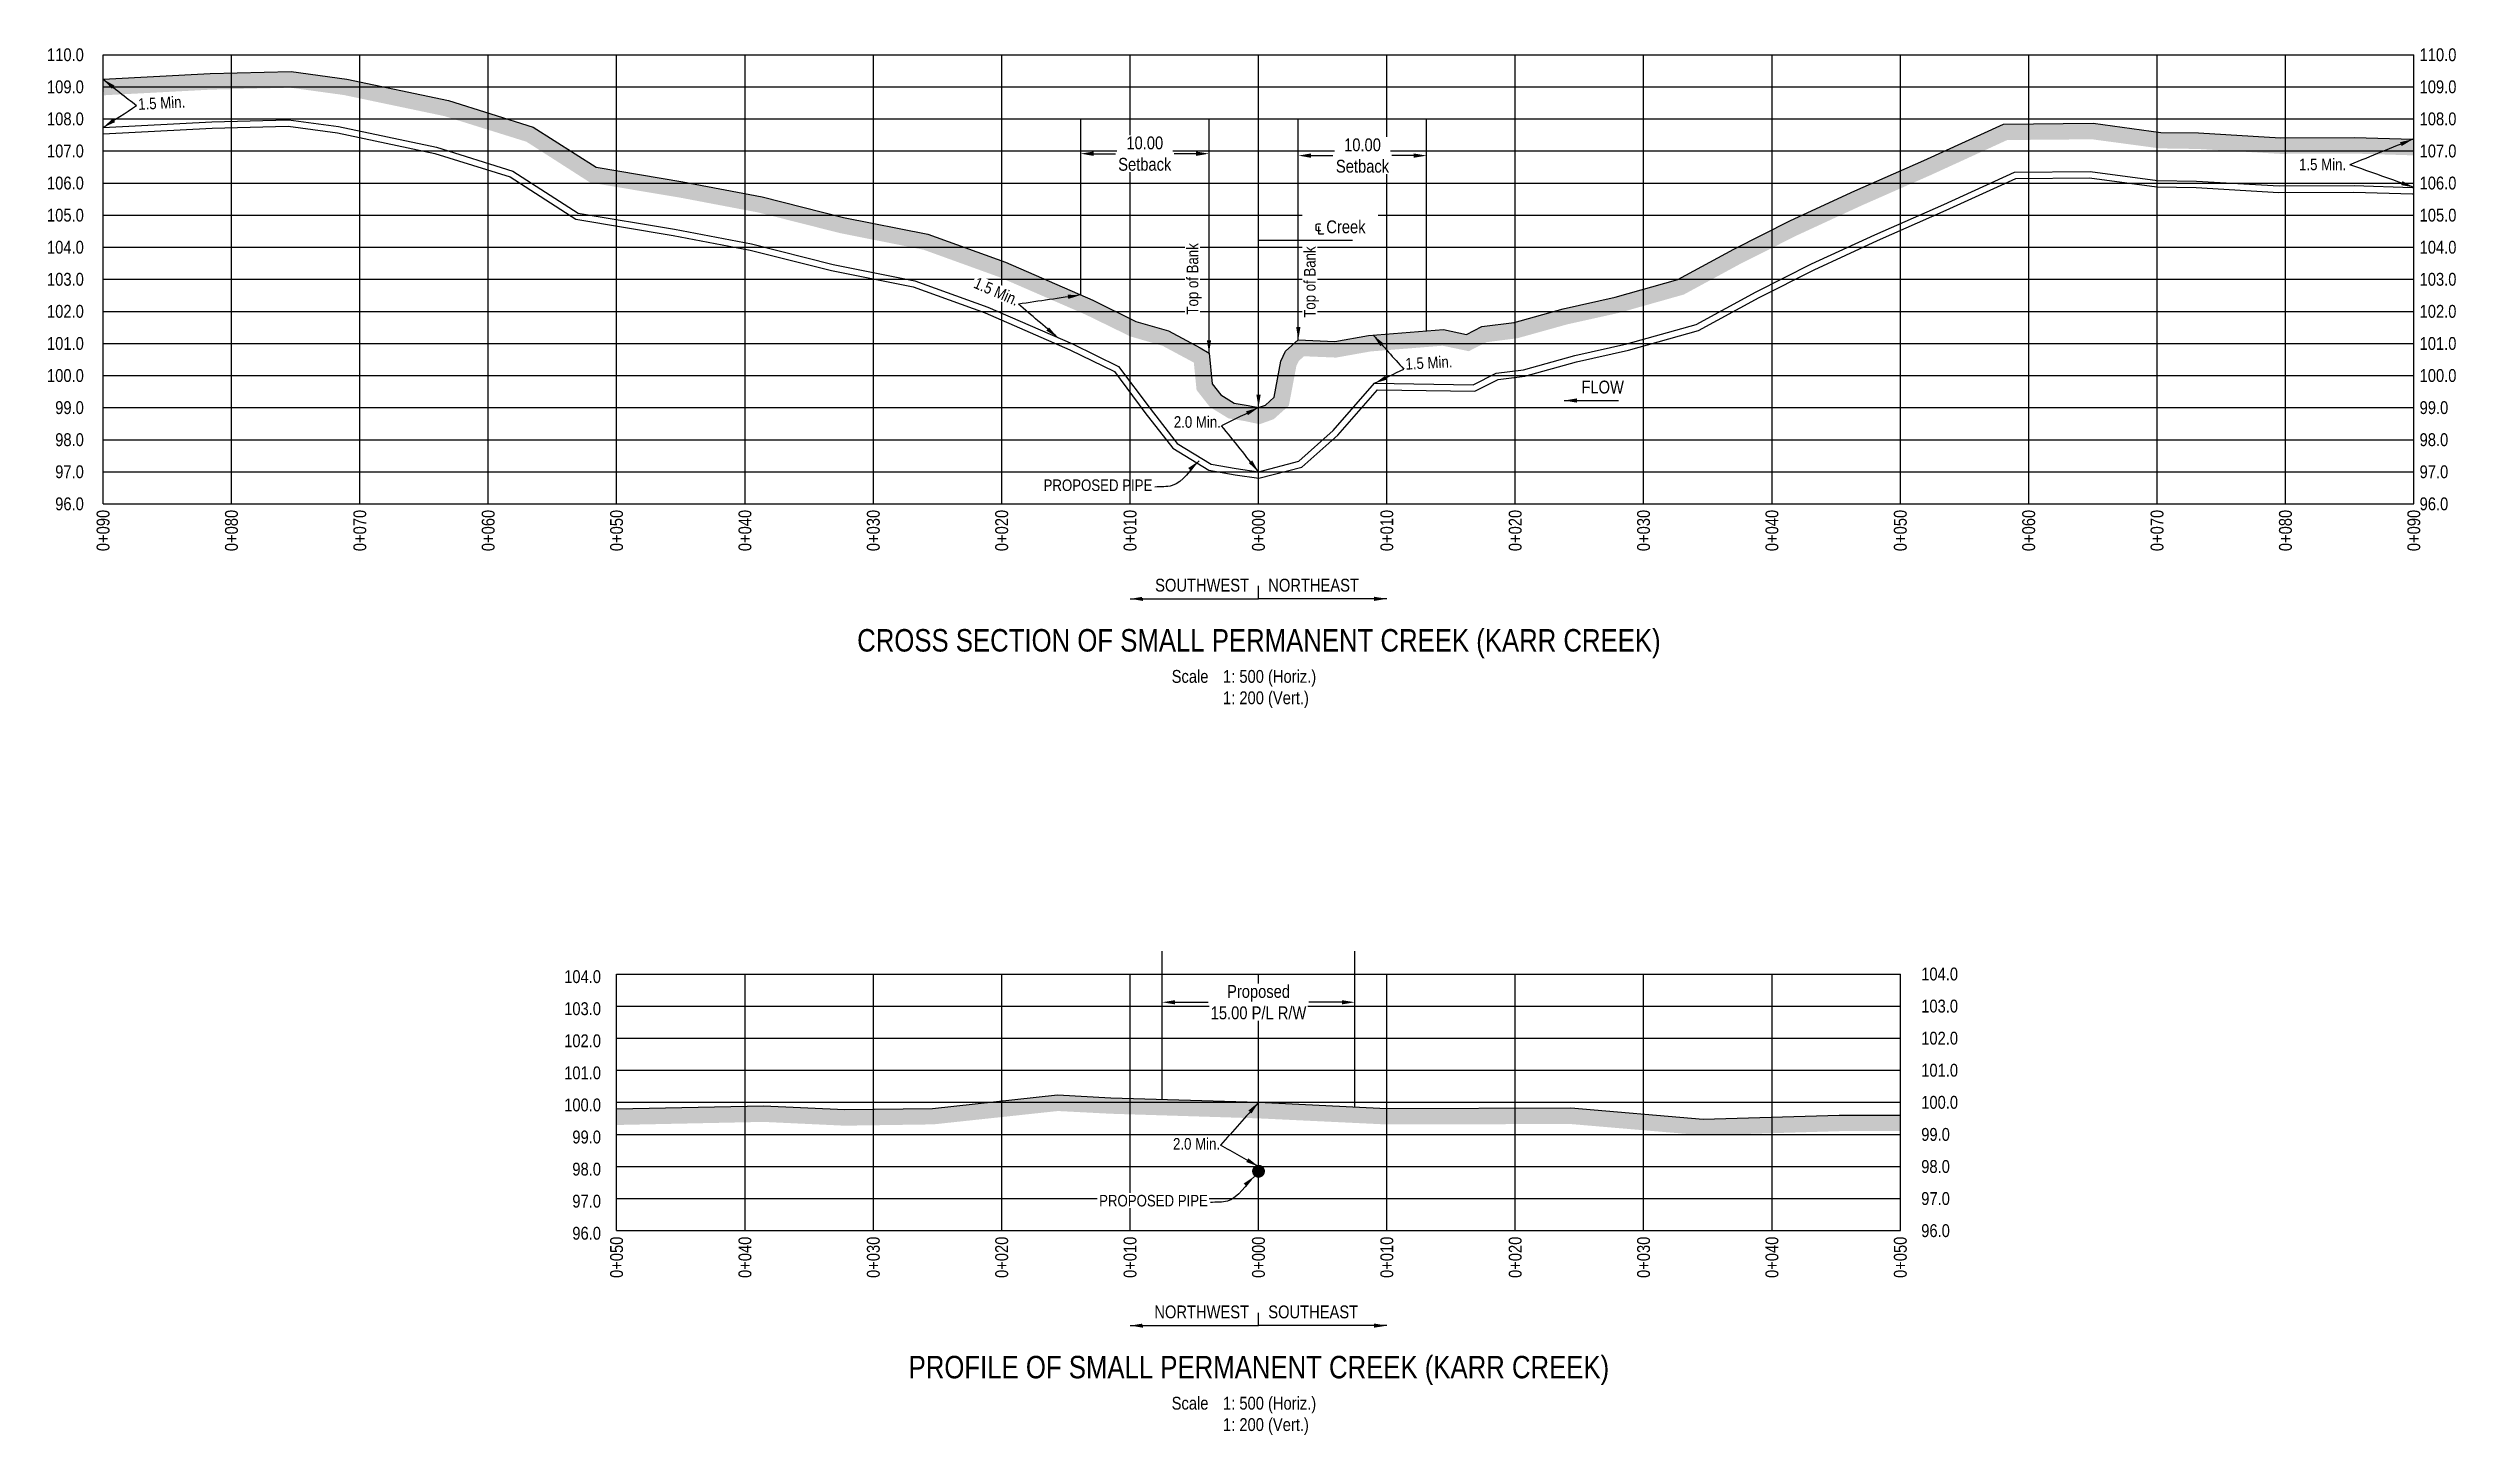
# Model space of a CAD drawing. Extents: x 406232 to 435383, y 6039561 to 6052989.
# Drawn here: x 411582 to 413458, y 6045947 to 6047027 of the extents above; entities that cross this region are included whole.
import ezdxf
from ezdxf.enums import TextEntityAlignment as Align

# ---------------------------------------------------------------- set-up
doc = ezdxf.new("R2010")
doc.units = 0
doc.header["$LTSCALE"] = 5
doc.header["$PDSIZE"] = 0.5
doc.linetypes.add('foc-TOPO', pattern=[1, 0.2, -0.8])
doc.layers.get('Defpoints').update_dxf_attribs({"color": 9})
for name, color, linetype in [('CG-NOTES', 7, 'Continuous'), ('DETAIL-T', 7, 'Continuous'), ('L-BD', 7, 'Continuous'), ('L-DETAIL-T', 3, 'Continuous'), ('L-MON', 1, 'Continuous'), ('P-CROSSINGS-GRID', 8, 'Continuous'), ('P-CROSSINGS-GROUND', 48, 'foc-TOPO'), ('P-CROSSINGS-LINE', 3, 'Continuous'), ('P-PROPOSED', 10, 'Continuous'), ('S-T7', 7, 'Continuous')]:
    doc.layers.add(name, color=color, linetype=linetype)
doc.styles.add('140', font='ARIALN.TTF', dxfattribs={"height": 15})
doc.styles.add('80', font='ARIALN.TTF', dxfattribs={"height": 10})
doc.styles.add('80CG', font='ARIALN.TTF', dxfattribs={"height": 10})
doc.styles.add('80L', font='ARIALN.TTF', dxfattribs={"height": 10})
doc.dimstyles.new('Compass 5 000', dxfattribs={"dimscale": 5, "dimtxt": 9, "dimasz": 2, "dimexe": 0.2, "dimexo": 0.0625, "dimgap": 0.5, "dimtad": 0, "dimtih": 1, "dimtoh": 1, "dimzin": 0, "dimdsep": 46, "dimtxsty": '80CG', "dimcen": 0.1, "dimse1": 1, "dimse2": 1, "dimclrd": 256, "dimclrt": 256, "dimaunit": 1, "dimadec": 4, "dimazin": 0, "dimtfac": 0.06, "dimtofl": 0, "dimtmove": 0, "dimatfit": 1, "dimfxl": 0.2, "dimtolj": 1, "dimtzin": 0, "dimlwd": -1, "dimarcsym": 0})
pattern_1 = [(45, (192.612, 2759.253), (0, 22.440395626), [15.86775592, -15.86775592]), (45, (188.404, 2763.461), (0, 22.440395626), [15.86775592, -15.86775592]), (45, (184.197, 2767.668), (0, 22.440395626), [15.86775592, -15.86775592]), (135, (184.197, 2770.473), (-22.440395626, 0), [15.86775592, -15.86775592]), (135, (188.404, 2774.681), (-22.440395626, 0), [15.86775592, -15.86775592]), (135, (192.612, 2778.889), (-22.440395626, 0), [15.86775592, -15.86775592])]

msp = doc.modelspace()

# ---------------------------------------------------------------- texts
at = {"style": '80L'}
msp.add_text('FLOW', height=9.9954, rotation=359.666704, dxfattribs=at).set_placement((412776.498, 6046758.345))
at = {"style": '80'}
for s, p in [('0+090', (411624.916, 6046667.514)), ('0+080', (411724.916, 6046667.514)), ('0+070', (411824.916, 6046667.514)), ('0+060', (411924.916, 6046667.514)), ('0+050', (412024.916, 6046667.514)), ('0+040', (412124.916, 6046667.514)), ('0+030', (412224.916, 6046667.514)), ('0+020', (412324.916, 6046667.514)), ('0+010', (412424.916, 6046667.514)), ('0+000', (412524.916, 6046667.514)), ('0+010', (412624.916, 6046667.514)), ('0+020', (412724.916, 6046667.514)), ('0+030', (412824.916, 6046667.514)), ('0+040', (412924.916, 6046667.514)), ('0+050', (413024.916, 6046667.514)), ('0+060', (413124.916, 6046667.514)), ('0+070', (413224.916, 6046667.514)), ('0+080', (413324.916, 6046667.514)), ('0+090', (413424.916, 6046667.514)), ('0+050', (412024.916, 6046101.105)), ('0+040', (412124.916, 6046101.105)), ('0+030', (412224.916, 6046101.105)), ('0+020', (412324.916, 6046101.105)), ('0+010', (412424.916, 6046101.105)), ('0+000', (412524.916, 6046101.105)), ('0+010', (412624.916, 6046101.105)), ('0+020', (412724.916, 6046101.105)), ('0+030', (412824.916, 6046101.105)), ('0+040', (412924.916, 6046101.105)), ('0+050', (413024.916, 6046101.105))]:
    msp.add_text(s, height=10, rotation=90, dxfattribs=at).set_placement(p, align=Align.MIDDLE_RIGHT)
at = {"char_height": 8.9959, "attachment_point": 1, "style": '80L'}
for s, insert in [('1.5 Min.', (413335.546, 6046941.225)), ('2.0 Min.', (412459.02, 6046740.519)), ('2.0 Min.', (412458.396, 6046177.945))]:
    msp.add_mtext_dynamic_manual_height_columns(s, width=45.29007, gutter_width=44.979, heights=[0], dxfattribs=dict(at, insert=insert))
at = {"insert": (412357.543, 6046691.217), "char_height": 8.99589, "width": 84.29299, "attachment_point": 1, "style": '80L'}
msp.add_mtext('PROPOSED PIPE', dxfattribs=at)
at = {"layer": 'DETAIL-T', "char_height": 10, "attachment_point": 1, "style": '80L'}
for insert in [(412457.347, 6046542.728), (412457.347, 6045976.319)]:
    msp.add_mtext_dynamic_manual_height_columns('Scale^I1: 500 (Horiz.)\\P^I1: 200 (Vert.)', width=217.1051, gutter_width=45, heights=[0], dxfattribs=dict(at, insert=insert))
at = {"layer": 'L-DETAIL-T', "char_height": 17.5, "width": 624.82064, "attachment_point": 2, "rotation": 0, "style": '140'}
for s, insert in [('CROSS SECTION OF SMALL PERMANENT CREEK (KARR CREEK)', (412525.283, 6046574.602)), ('PROFILE OF SMALL PERMANENT CREEK (KARR CREEK)', (412525.283, 6046008.193))]:
    msp.add_mtext(s, dxfattribs=dict(at, insert=insert))
at = {"layer": 'S-T7', "style": '80'}
for s, p in [('110.0', (411609.947, 6047022.21)), ('109.0', (411609.947, 6046997.21)), ('108.0', (411609.947, 6046972.21)), ('107.0', (411609.947, 6046947.21)), ('106.0', (411609.947, 6046922.21)), ('105.0', (411609.947, 6046897.21)), ('104.0', (411609.947, 6046872.21)), ('103.0', (411609.947, 6046847.21)), ('102.0', (411609.947, 6046822.21)), ('101.0', (411609.947, 6046797.21)), ('100.0', (411609.947, 6046772.21)), ('99.0', (411609.947, 6046747.21)), ('98.0', (411609.947, 6046722.21)), ('97.0', (411609.947, 6046697.21)), ('96.0', (411609.947, 6046672.21)), ('104.0', (412012.793, 6046303.759)), ('103.0', (412012.793, 6046278.759)), ('102.0', (412012.793, 6046253.759)), ('101.0', (412012.793, 6046228.759)), ('100.0', (412012.793, 6046203.759)), ('99.0', (412012.793, 6046178.759)), ('98.0', (412012.793, 6046153.759)), ('97.0', (412012.793, 6046128.759)), ('96.0', (412012.793, 6046103.759))]:
    msp.add_text(s, height=10, dxfattribs=at).set_placement(p, align=Align.MIDDLE_RIGHT)
for s, p in [('110.0', (413429.465, 6047022.21)), ('109.0', (413429.465, 6046997.21)), ('108.0', (413429.465, 6046972.21)), ('107.0', (413429.465, 6046947.21)), ('106.0', (413429.465, 6046922.21)), ('105.0', (413429.465, 6046897.21)), ('104.0', (413429.465, 6046872.21)), ('103.0', (413429.465, 6046847.21)), ('102.0', (413429.465, 6046822.21)), ('101.0', (413429.465, 6046797.21)), ('100.0', (413429.465, 6046772.21)), ('99.0', (413429.465, 6046747.21)), ('98.0', (413429.465, 6046722.21)), ('97.0', (413429.465, 6046697.21)), ('96.0', (413429.465, 6046672.21)), ('104.0', (413041.237, 6046305.801)), ('103.0', (413041.237, 6046280.801)), ('102.0', (413041.237, 6046255.801)), ('101.0', (413041.237, 6046230.801)), ('100.0', (413041.237, 6046205.801)), ('99.0', (413041.237, 6046180.801)), ('98.0', (413041.237, 6046155.801)), ('97.0', (413041.237, 6046130.801)), ('96.0', (413041.237, 6046105.801))]:
    msp.add_text(s, height=10, dxfattribs=at).set_placement(p, align=Align.MIDDLE_LEFT)

# ---------------------------------------------------------------- blocks, each defined once
blk = doc.blocks.new('*D888')
at = {"transparency": 16777216}
for p, q in [((412396.5, 6046945.1), (412413.5, 6046945.1)), ((412476.4, 6046945.1), (412459.4, 6046945.1))]:
    blk.add_line(p, q, dxfattribs=at)
for points in [[(412396.5, 6046946.8), (412396.5, 6046943.4), (412386.5, 6046945.1)], [(412476.4, 6046946.8), (412476.4, 6046943.4), (412486.4, 6046945.1)]]:
    blk.add_solid(points, dxfattribs=at)
at = {"layer": 'Defpoints', "color": 0, "transparency": 16777216}
for p in [(412386.5, 6046945.1), (412386.5, 6046926.6), (412486.4, 6046926.6)]:
    blk.add_point(p, dxfattribs=at)
at = {"transparency": 16777216, "insert": (412436.4, 6046945.1), "char_height": 10, "attachment_point": 5, "style": '80CG', "bg_fill": 3, "box_fill_scale": 1.1, "bg_fill_color": 256, "bg_fill_true_color": 13158600, "bg_fill_transparency": 0}
blk.add_mtext('\\A1;10.00\\PSetback', dxfattribs=at)
blk = doc.blocks.new('*D887')
at = {"transparency": 16777216}
for p, q in [((412566, 6046943.6), (412583, 6046943.6)), ((412645.9, 6046943.6), (412628.9, 6046943.6))]:
    blk.add_line(p, q, dxfattribs=at)
for points in [[(412566, 6046945.3), (412566, 6046941.9), (412556, 6046943.6)], [(412645.9, 6046945.3), (412645.9, 6046941.9), (412655.9, 6046943.6)]]:
    blk.add_solid(points, dxfattribs=at)
at = {"layer": 'Defpoints', "color": 0, "transparency": 16777216}
for p in [(412556, 6046943.6), (412556, 6046925.1), (412655.9, 6046925.1)]:
    blk.add_point(p, dxfattribs=at)
at = {"transparency": 16777216, "insert": (412606, 6046943.6), "char_height": 10, "attachment_point": 5, "style": '80CG', "bg_fill": 3, "box_fill_scale": 1.1, "bg_fill_color": 256, "bg_fill_true_color": 13158600, "bg_fill_transparency": 0}
blk.add_mtext('\\A1;10.00\\PSetback', dxfattribs=at)
blk = doc.blocks.new('PLIA')
at = {"color": 255, "const_width": 1}
blk.add_lwpolyline([(-0.5, 0, 1), (0.5, 0, 1)], format="xyb", close=True, dxfattribs=at)
blk = doc.blocks.new('PLIAA')
blk.add_blockref('PLIA', (0, 0))
blk = doc.blocks.new('PLIB')
at = {"color": 1}
blk.add_circle((0, 0), 0.8, dxfattribs=at)
blk = doc.blocks.new('PLIBB')
blk.add_blockref('PLIB', (0, 0))
blk = doc.blocks.new('PLICC')
for name in ['PLIAA', 'PLIBB']:
    blk.add_blockref(name, (0, 0))
blk = doc.blocks.new('PLI')
blk.add_blockref('PLICC', (0, 0))
blk = doc.blocks.new('*D891')
at = {"transparency": 16777216}
for p, q in [((412460, 6046283.8), (412485.9, 6046283.8)), ((412590, 6046283.8), (412564.1, 6046283.8))]:
    blk.add_line(p, q, dxfattribs=at)
for points in [[(412460, 6046285.4), (412460, 6046282.1), (412450, 6046283.8)], [(412590, 6046285.4), (412590, 6046282.1), (412600, 6046283.8)]]:
    blk.add_solid(points, dxfattribs=at)
at = {"layer": 'Defpoints', "color": 0, "transparency": 16777216}
for p in [(412450, 6046296.2), (412600, 6046296.2), (412600, 6046283.8)]:
    blk.add_point(p, dxfattribs=at)
at = {"transparency": 16777216, "insert": (412525, 6046283.8), "char_height": 10, "attachment_point": 5, "style": '80CG', "bg_fill": 3, "box_fill_scale": 1.1, "bg_fill_color": 256, "bg_fill_true_color": 13158600, "bg_fill_transparency": 0}
blk.add_mtext('\\A1;Proposed\\P15.00 P/L R/W', dxfattribs=at)

# ---------------------------------------------------------------- hatches: boundary and pattern name
at = {"layer": 'P-CROSSINGS-GROUND'}
h = msp.add_hatch(dxfattribs=at)
h.set_pattern_fill('EARTH', color=256, scale=2.498859, angle=45)
h.set_pattern_definition(pattern_1)
h.paths.add_polyline_path([(411625.003, 6047003.097), (411708.327, 6047007.485), (411771.453, 6047009.06), (411814.724, 6047003.11), (411894.074, 6046986.46), (411960.065, 6046965.835), (412008.912, 6046934.485), (412076.565, 6046923.16), (412138.262, 6046911.435), (412201.793, 6046895.385), (412267.472, 6046882.31), (412327.876, 6046860.46), (412395.811, 6046830.91), (412429.54, 6046814.435), (412454.973, 6046807.01), (412479.594, 6046793.81), (412486.425, 6046789.71), (412488.804, 6046765.785), (412495.525, 6046757.21), (412505.955, 6046750.785), (412516.944, 6046748.928), (412525.003, 6046747.21), (412530.319, 6046749.135), (412537.155, 6046755.235), (412542.485, 6046783.385), (412546.106, 6046791.21), (412555.977, 6046799.91), (412584.572, 6046798.735), (412610.669, 6046803.385), (412669.211, 6046808.035), (412687.086, 6046804.31), (412698.999, 6046810.335), (412724.07, 6046813.51), (412762.333, 6046824.185), (412802.73, 6046833.16), (412851.579, 6046846.985), (412895.257, 6046870.71), (412939.484, 6046892.91), (412989.567, 6046916.06), (413043.362, 6046939.76), (413105.421, 6046968.21), (413175.047, 6046968.81), (413227.967, 6046961.71), (413257.114, 6046961.26), (413321.104, 6046957.46), (413378.85, 6046957.66), (413424.132, 6046956.31), (413425.003, 6046956.329), (413425.003, 6046943.832), (413424.085, 6046943.812), (413378.685, 6046945.165), (413320.754, 6046944.964), (413256.647, 6046948.771), (413227.036, 6046949.229), (413174.266, 6046956.309), (413108.2, 6046955.739), (413048.484, 6046928.364), (412994.707, 6046904.672), (412944.909, 6046881.653), (412901.043, 6046859.634), (412856.32, 6046835.342), (412805.788, 6046821.041), (412765.369, 6046812.061), (412726.547, 6046801.23), (412702.711, 6046798.211), (412688.82, 6046791.186), (412668.415, 6046795.438), (412612.264, 6046790.978), (412585.421, 6046786.195), (412560.476, 6046787.22), (412556.341, 6046783.576), (412554.474, 6046779.541), (412548.642, 6046748.739), (412536.839, 6046738.208), (412525.895, 6046734.245), (412514.6, 6046736.653), (412501.473, 6046738.871), (412487.07, 6046747.744), (412476.73, 6046760.935), (412474.613, 6046782.227), (412473.423, 6046782.941), (412450.22, 6046795.382), (412425.015, 6046802.74), (412390.575, 6046819.563), (412323.254, 6046848.845), (412264.108, 6046870.24), (412199.042, 6046883.193), (412135.563, 6046899.23), (412074.367, 6046910.86), (412004.321, 6046922.585), (411954.732, 6046954.411), (411890.92, 6046974.355), (411812.588, 6046990.792), (411770.753, 6046996.544), (411708.812, 6046994.999), (411625.66, 6046990.62)])
h = msp.add_hatch(dxfattribs=at)
h.set_pattern_fill('EARTH', color=256, scale=2.498859, angle=45)
h.set_pattern_definition(pattern_1)
h.paths.add_polyline_path([(412025.003, 6046200.636), (412139.437, 6046203.046), (412202.844, 6046200.095), (412270.983, 6046201.096), (412368.383, 6046211.55), (412410.018, 6046209.399), (412525.003, 6046205.801), (412624.807, 6046201.045), (412768.267, 6046201.396), (412871.488, 6046192.617), (412977.226, 6046195.818), (413025.003, 6046195.818), (413025.003, 6046183.324), (412977.416, 6046183.324), (412871.147, 6046180.106), (412767.752, 6046188.9), (412624.525, 6046188.55), (412524.51, 6046193.316), (412409.501, 6046196.915), (412368.73, 6046199.021), (412271.743, 6046188.611), (412202.645, 6046187.596), (412139.278, 6046190.546), (412025.003, 6046188.139)])

# ---------------------------------------------------------------- linework, layer by layer
for p, q in [((412386.471, 6046834.973), (412386.471, 6046972.21)), ((412486.425, 6046824.409), (412486.425, 6046972.21)), ((412655.931, 6046806.98), (412655.931, 6046972.21)), ((412450.037, 6046208.147), (412450.037, 6046323.655)), ((412599.969, 6046202.229), (412599.969, 6046323.655))]:
    msp.add_line(p, q)
at = {"layer": 'CG-NOTES'}
for p, q in [((412525.003, 6046598.188), (412525.003, 6046608.188)), ((412525.003, 6046031.779), (412525.003, 6046041.779))]:
    msp.add_line(p, q, dxfattribs=at)
at = {"layer": 'P-CROSSINGS-GRID', "color": 8}
for p, q in [((411625.003, 6046672.21), (411625.003, 6047022.21)), ((411625.003, 6047022.21), (413425.003, 6047022.21)), ((411725.003, 6046672.21), (411725.003, 6047022.21)), ((411825.003, 6046672.21), (411825.003, 6047022.21)), ((411925.003, 6046672.21), (411925.003, 6047022.21)), ((412025.003, 6046672.21), (412025.003, 6047022.21)), ((412125.003, 6046672.21), (412125.003, 6047022.21)), ((412225.003, 6046672.21), (412225.003, 6047022.21)), ((412325.003, 6046672.21), (412325.003, 6047022.21)), ((412425.003, 6046672.21), (412425.003, 6047022.21)), ((412525.003, 6046672.21), (412525.003, 6047022.21)), ((412625.003, 6046672.21), (412625.003, 6047022.21)), ((412725.003, 6046672.21), (412725.003, 6047022.21)), ((412825.003, 6046672.21), (412825.003, 6047022.21)), ((412925.003, 6046672.21), (412925.003, 6047022.21)), ((413025.003, 6046672.21), (413025.003, 6047022.21)), ((413125.003, 6046672.21), (413125.003, 6047022.21)), ((413225.003, 6046672.21), (413225.003, 6047022.21)), ((413325.003, 6046672.21), (413325.003, 6047022.21)), ((413425.003, 6046672.21), (413425.003, 6047022.21)), ((411625.003, 6046997.21), (413425.003, 6046997.21)), ((411625.003, 6046972.21), (413425.003, 6046972.21)), ((411625.003, 6046972.21), (413425.003, 6046972.21)), ((411625.003, 6046947.21), (413425.003, 6046947.21)), ((411625.003, 6046922.21), (413425.003, 6046922.21)), ((411625.003, 6046897.21), (413425.003, 6046897.21)), ((411625.003, 6046872.21), (413425.003, 6046872.21)), ((411625.003, 6046847.21), (413425.003, 6046847.21)), ((411625.003, 6046822.21), (413425.003, 6046822.21)), ((411625.003, 6046797.21), (413425.003, 6046797.21)), ((411625.003, 6046772.21), (413425.003, 6046772.21)), ((411625.003, 6046747.21), (413425.003, 6046747.21)), ((411625.003, 6046722.21), (413425.003, 6046722.21)), ((411625.003, 6046697.21), (413425.003, 6046697.21)), ((411625.003, 6046672.21), (413425.003, 6046672.21)), ((412025.003, 6046305.801), (413025.003, 6046305.801)), ((412025.003, 6046105.801), (412025.003, 6046305.801)), ((412125.003, 6046105.801), (412125.003, 6046305.801)), ((412225.003, 6046105.801), (412225.003, 6046305.801)), ((412325.003, 6046105.801), (412325.003, 6046305.801)), ((412425.003, 6046105.801), (412425.003, 6046305.801)), ((412525.003, 6046105.801), (412525.003, 6046305.801)), ((412625.003, 6046105.801), (412625.003, 6046305.801)), ((412725.003, 6046105.801), (412725.003, 6046305.801)), ((412825.003, 6046105.801), (412825.003, 6046305.801)), ((412925.003, 6046105.801), (412925.003, 6046305.801)), ((413025.003, 6046105.801), (413025.003, 6046305.801)), ((412025.003, 6046280.801), (413025.003, 6046280.801)), ((412025.003, 6046255.801), (413025.003, 6046255.801)), ((412025.003, 6046230.801), (413025.003, 6046230.801)), ((412025.003, 6046205.801), (413025.003, 6046205.801)), ((412025.003, 6046180.801), (413025.003, 6046180.801)), ((412025.003, 6046155.801), (413025.003, 6046155.801)), ((412025.003, 6046130.801), (413025.003, 6046130.801)), ((412025.003, 6046105.801), (413025.003, 6046105.801))]:
    msp.add_line(p, q, dxfattribs=at)
at = {"layer": 'P-CROSSINGS-LINE', "color": 3, "flags": 128}
for points in [[(411625.003, 6047003.097), (411708.327, 6047007.485), (411771.453, 6047009.06), (411814.724, 6047003.11), (411894.074, 6046986.46), (411960.065, 6046965.835), (412008.912, 6046934.485), (412076.565, 6046923.16), (412138.262, 6046911.435), (412201.793, 6046895.385), (412267.472, 6046882.31), (412327.876, 6046860.46), (412395.811, 6046830.91), (412429.54, 6046814.435), (412454.973, 6046807.01), (412479.594, 6046793.81), (412486.425, 6046789.71), (412488.804, 6046765.785), (412495.525, 6046757.21), (412505.955, 6046750.785), (412516.944, 6046748.928), (412525.003, 6046747.21), (412530.319, 6046749.135), (412537.155, 6046755.235), (412542.485, 6046783.385), (412546.106, 6046791.21), (412555.977, 6046799.91), (412584.572, 6046798.735), (412610.669, 6046803.385), (412669.211, 6046808.035), (412687.086, 6046804.31), (412698.999, 6046810.335), (412724.07, 6046813.51), (412762.333, 6046824.185), (412802.73, 6046833.16), (412851.579, 6046846.985), (412895.257, 6046870.71), (412939.484, 6046892.91), (412989.567, 6046916.06), (413043.362, 6046939.76), (413105.421, 6046968.21), (413175.047, 6046968.81), (413227.967, 6046961.71), (413257.114, 6046961.26), (413321.104, 6046957.46), (413378.85, 6046957.66), (413424.132, 6046956.31), (413425.003, 6046956.329)], [(412025.003, 6046200.636), (412139.437, 6046203.046), (412202.844, 6046200.095), (412270.983, 6046201.096), (412368.383, 6046211.55), (412410.018, 6046209.399), (412525.003, 6046205.801), (412624.807, 6046201.045), (412768.267, 6046201.396), (412871.488, 6046192.617), (412977.226, 6046195.818), (413025.003, 6046195.818)]]:
    msp.add_lwpolyline(points, dxfattribs=at)
at = {"layer": 'P-PROPOSED'}
for points in [[(411625.003, 6046965.562), (411709.781, 6046970.027), (411769.353, 6046971.513), (411808.315, 6046966.156), (411884.613, 6046950.146), (411944.067, 6046931.564), (411995.139, 6046898.786), (412069.971, 6046886.259), (412130.165, 6046874.82), (412193.538, 6046858.81), (412257.38, 6046846.101), (412314.011, 6046825.615), (412380.103, 6046796.868), (412415.964, 6046779.351), (412415.964, 6046779.351), (412440.509, 6046746.386), (412461.704, 6046719.346), (412488.029, 6046703.128), (412507.566, 6046699.827), (412525.003, 6046697.21), (412556.399, 6046705.426), (412583.101, 6046729.251), (412615.452, 6046766.164), (412615.452, 6046766.164), (412692.289, 6046764.938), (412692.289, 6046764.938), (412710.135, 6046773.963), (412731.5, 6046776.669), (412771.44, 6046787.812), (412811.906, 6046796.802), (412865.802, 6046812.055), (412912.615, 6046837.483), (412955.76, 6046859.14), (413004.987, 6046881.895), (413058.729, 6046905.571), (413113.757, 6046930.798), (413172.704, 6046931.306), (413225.176, 6046924.266), (413255.713, 6046923.794), (413320.056, 6046919.973), (413378.356, 6046920.175), (413423.992, 6046918.815), (413425.003, 6046918.837)], [(411625.003, 6046960.558), (411709.974, 6046965.032), (411769.073, 6046966.507), (411807.46, 6046961.229), (411883.351, 6046945.304), (411941.934, 6046926.995), (411993.303, 6046894.026), (412069.092, 6046881.339), (412129.085, 6046869.938), (412192.438, 6046853.933), (412256.035, 6046841.273), (412312.163, 6046820.969), (412378.008, 6046792.329), (412412.68, 6046775.393), (412436.537, 6046743.351), (412458.322, 6046715.559), (412486.237, 6046698.363), (412506.779, 6046694.891), (412525.276, 6046692.115), (412558.829, 6046700.896), (412586.657, 6046725.726), (412617.686, 6046761.13), (412693.443, 6046759.921), (412711.62, 6046769.113), (412732.491, 6046771.757), (412772.655, 6046782.962), (412813.129, 6046791.954), (412867.699, 6046807.398), (412914.929, 6046833.052), (412957.93, 6046854.637), (413007.044, 6046877.339), (413060.778, 6046901.012), (413114.869, 6046925.809), (413172.392, 6046926.305), (413224.804, 6046919.273), (413255.526, 6046918.799), (413319.917, 6046914.975), (413378.29, 6046915.177), (413423.974, 6046913.815), (413425.003, 6046913.838)]]:
    msp.add_lwpolyline(points, dxfattribs=at)

# ---------------------------------------------------------------- block references
at = {"layer": 'L-MON', "xscale": 4.997718399999963, "yscale": 4.997718399999963, "zscale": 4.997718399999963}
msp.add_blockref('PLI', (412525.003, 6046152.088), dxfattribs=at)

msp.set_redraw_order([(e.dxf.handle, doc.entitydb.next_handle()) for e in msp.query("TEXT MTEXT ATTDEF DIMENSION ARC_DIMENSION")])  # texts and dimensions are drawn at this point

# ---------------------------------------------------------------- leaders
at = {"path_type": 1}
for points in [[(413424.132, 6046956.31), (413375.209, 6046936.523)], [(413425.003, 6046918.837), (413375.209, 6046936.523)], [(412525.003, 6046747.21), (412525.003, 6046877.754)], [(412386.471, 6046834.973), (412337.911, 6046827.812)], [(412555.977, 6046799.91), (412555.977, 6046834.609)], [(412368.405, 6046801.956), (412337.911, 6046827.812)], [(412486.425, 6046789.71), (412486.425, 6046824.409)], [(412762.975, 6046752.713), (412805.395, 6046752.868)], [(412478.678, 6046705.656), (412457.665, 6046686.396), (412444.274, 6046685.306)], [(412521.951, 6046148.105), (412500.939, 6046128.845), (412487.548, 6046127.754)]]:
    msp.add_leader(points, dimstyle='Compass 5 000', override={"dimgap": 0.5, "dimtad": 0}, dxfattribs=at)
for points in [[(412525.003, 6046747.21), (412496.244, 6046733.125)], [(412525.003, 6046697.21), (412496.244, 6046733.125)], [(412525.003, 6046205.801), (412495.38, 6046172.359)], [(412525.003, 6046155.801), (412495.38, 6046172.359)]]:
    msp.add_leader(points, dimstyle='Compass 5 000', dxfattribs=at)
at = {"layer": 'CG-NOTES', "path_type": 1}
for points in [[(412425.003, 6046598.188), (412525.003, 6046598.188)], [(412625.003, 6046598.188), (412525.003, 6046598.188)], [(412425.003, 6046031.779), (412525.003, 6046031.779)], [(412625.003, 6046031.779), (412525.003, 6046031.779)]]:
    msp.add_leader(points, dimstyle='Compass 5 000', override={"dimgap": 0.5, "dimtad": 0}, dxfattribs=at)

# ---------------------------------------------------------------- next in the draw order: texts
at = {"char_height": 8.9959, "attachment_point": 1, "style": '80L', "bg_fill": 3, "box_fill_scale": 1.15, "bg_fill_color": 256, "bg_fill_true_color": 256, "bg_fill_transparency": 0}
for insert, rotation in [((411652.019, 6046988.171), 3.014519), ((412305.943, 6046849.177), 336.492336), ((412639.167, 6046785.721), 3.014519)]:
    msp.add_mtext_dynamic_manual_height_columns('1.5 Min.', width=35.87103, gutter_width=44.979, heights=[0], dxfattribs=dict(at, insert=insert, rotation=rotation))
at = {"insert": (412469.044, 6046819.739), "char_height": 8.99589, "width": 55.85483, "attachment_point": 1, "rotation": 90, "style": '80L', "bg_fill": 3, "box_fill_scale": 1.15, "bg_fill_color": 256, "bg_fill_true_color": 256, "bg_fill_transparency": 0}
msp.add_mtext('Top of Bank', dxfattribs=at)
at = {"color": 3, "char_height": 10, "width": 78.43132, "attachment_point": 3, "style": '80', "bg_fill": 2}
for s, insert in [('SOUTHWEST', (412517.635, 6046613.869)), ('NORTHWEST', (412517.635, 6046047.46))]:
    msp.add_mtext(s, dxfattribs=dict(at, insert=insert))
at = {"insert": (412400.816, 6046133.666), "char_height": 8.99589, "width": 84.29299, "attachment_point": 1, "style": '80L', "bg_fill": 3, "box_fill_scale": 1.15, "bg_fill_color": 256, "bg_fill_true_color": 256, "bg_fill_transparency": 0}
msp.add_mtext('PROPOSED PIPE', dxfattribs=at)
at = {"layer": 'L-BD', "insert": (412564.043, 6046893.119), "char_height": 9.99544, "width": 49.14274, "attachment_point": 1, "style": '80', "bg_fill": 2}
msp.add_mtext('\\pi4.23209;{\\fISOCPEUR|b0|i0|c0|p34;℄} Creek', dxfattribs=at)

# ---------------------------------------------------------------- next in the draw order: dimensions: what is measured, and where the dimension line sits
dim = msp.add_aligned_dim(p1=(412486.425, 6046926.601), p2=(412386.471, 6046926.601), distance=-18.487, text='10.00\\PSetback', dimstyle='Compass 5 000', override={"dimtfill": 1})
dim.commit()
dim.dimension.update_dxf_attribs({"geometry": '*D888', "text_midpoint": (412436.448, 6046945.088)})
at = {"color": 2}
dim = msp.add_aligned_dim(p1=(412450.037, 6046296.211), p2=(412599.969, 6046296.211), distance=-12.447, text='Proposed\\P15.00 P/L R/W', dimstyle='Compass 5 000', override={"dimtfill": 1}, dxfattribs=at)
dim.commit()
dim.dimension.update_dxf_attribs({"geometry": '*D891', "text_midpoint": (412525.003, 6046283.764)})

# ---------------------------------------------------------------- next in the draw order: linework, layer by layer
for p, q in [((412555.977, 6046799.91), (412555.977, 6046972.21)), ((412525.003, 6046877.754), (412598.257, 6046877.754))]:
    msp.add_line(p, q)

# ---------------------------------------------------------------- next in the draw order: texts
at = {"color": 3, "char_height": 10, "width": 71.79644, "attachment_point": 1, "style": '80', "bg_fill": 2}
for s, insert in [('NORTHEAST', (412532.593, 6046613.869)), ('SOUTHEAST', (412532.593, 6046047.46))]:
    msp.add_mtext(s, dxfattribs=dict(at, insert=insert))

# ---------------------------------------------------------------- next in the draw order: leaders
at = {"path_type": 1}
for points in [[(411625.003, 6047003.097), (411650.977, 6046982.588)], [(411625.003, 6046965.562), (411650.977, 6046982.588)], [(412614.349, 6046803.677), (412638.119, 6046777.246)], [(412615.452, 6046766.164), (412638.119, 6046777.246)]]:
    msp.add_leader(points, dimstyle='Compass 5 000', override={"dimgap": 0.5, "dimtad": 0}, dxfattribs=at)

# ---------------------------------------------------------------- next in the draw order: texts
at = {"insert": (412560.387, 6046817.228), "char_height": 8.99589, "width": 55.85483, "attachment_point": 1, "rotation": 90, "style": '80L', "bg_fill": 3, "box_fill_scale": 1.15, "bg_fill_color": 256, "bg_fill_true_color": 256, "bg_fill_transparency": 0}
msp.add_mtext('Top of Bank', dxfattribs=at)

# ---------------------------------------------------------------- next in the draw order: dimensions: what is measured, and where the dimension line sits
dim = msp.add_aligned_dim(p1=(412655.931, 6046925.122), p2=(412555.977, 6046925.122), distance=-18.487, text='10.00\\PSetback', dimstyle='Compass 5 000', override={"dimtfill": 1})
dim.commit()
dim.dimension.update_dxf_attribs({"geometry": '*D887', "text_midpoint": (412605.954, 6046943.609)})

doc.saveas('drawing.dxf')
